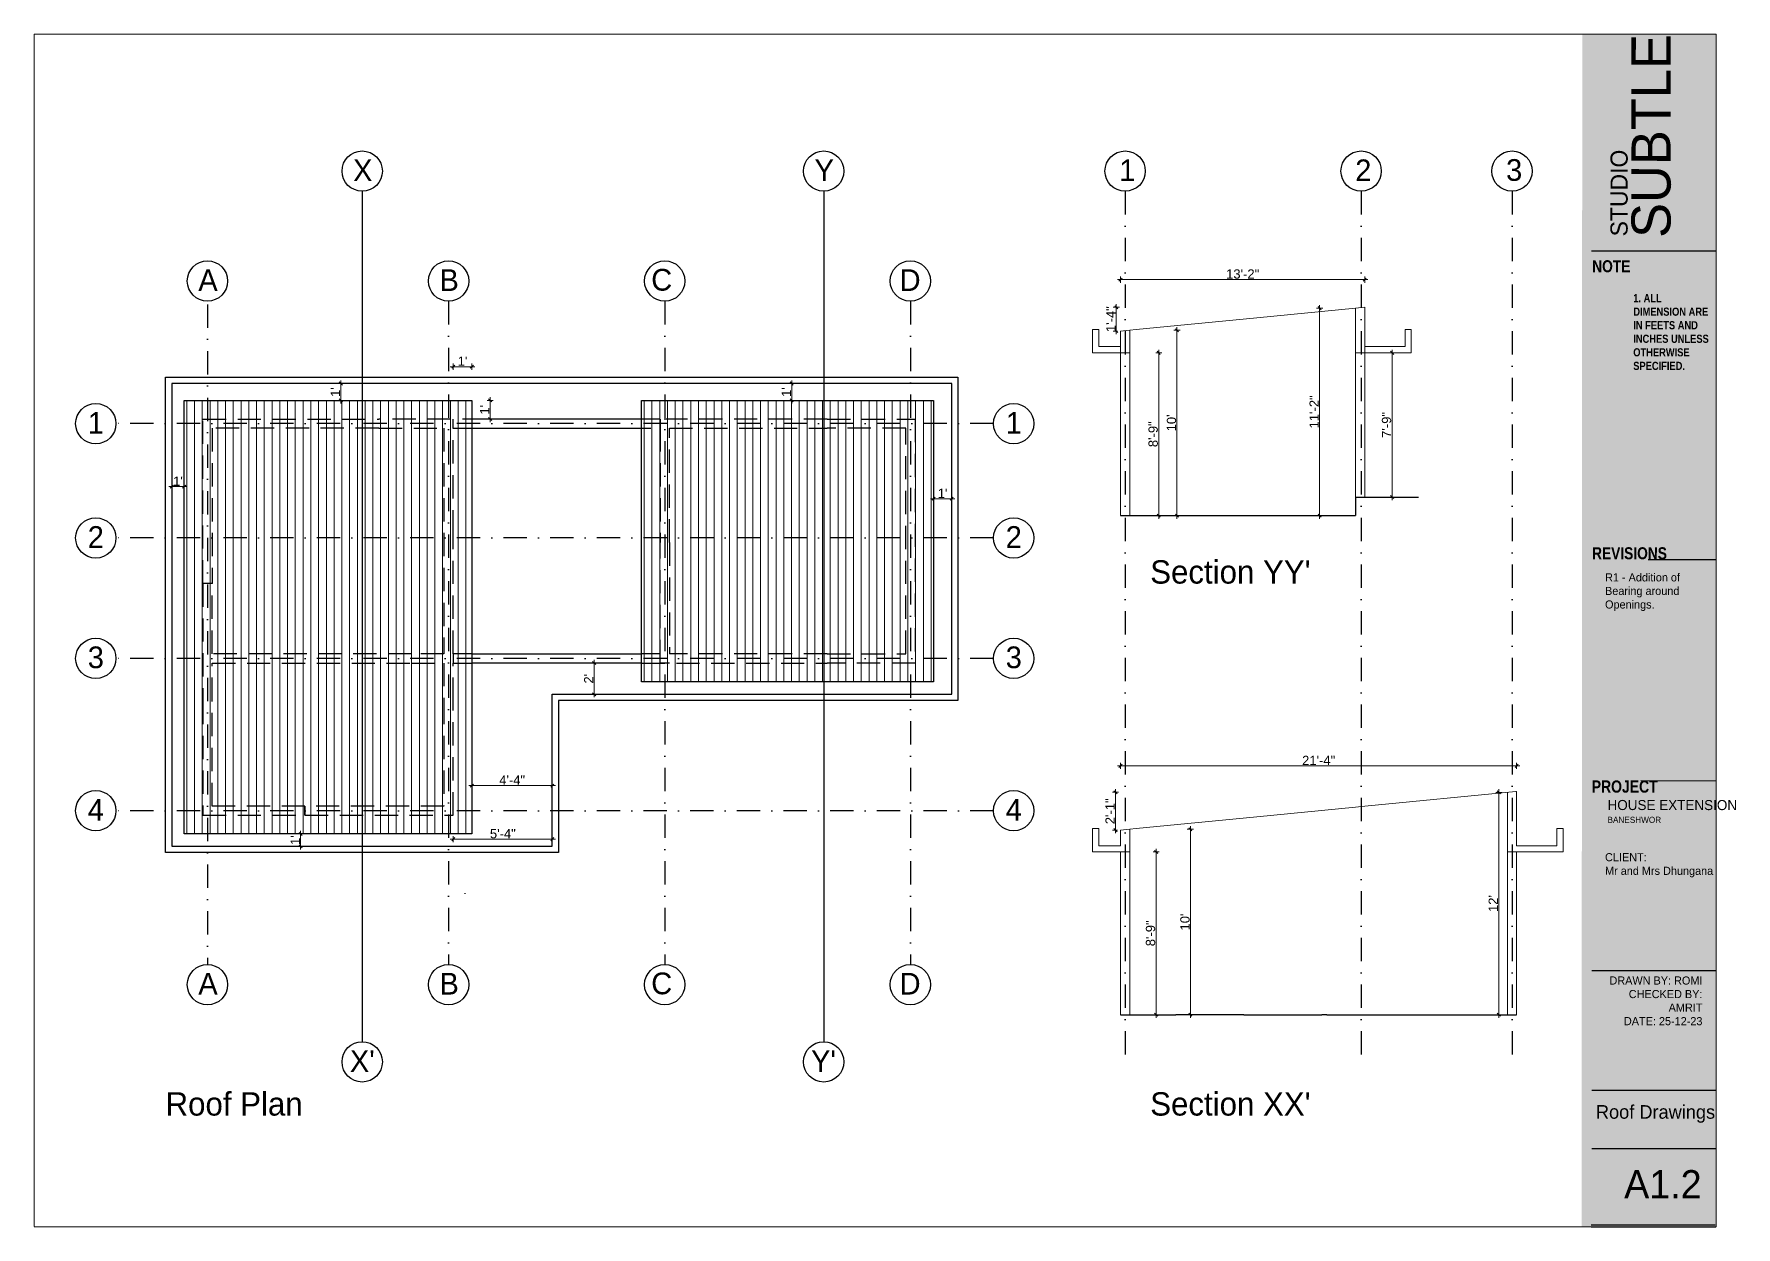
# Model space of a CAD drawing. Header units: metres. Extents: x 113 to 8702, y -1158 to 1243.
# Drawn here: x 1463 to 2560, y 108 to 877 of the extents above; entities that cross this region are included whole.
import ezdxf

# ---------------------------------------------------------------- set-up
doc = ezdxf.new("R2010")
doc.units = ezdxf.units.M
doc.header["$MEASUREMENT"] = 0
doc.linetypes.add('DASHDOT', pattern=[1, 0.5, -0.25, 0, -0.25])
doc.linetypes.add('HIDDEN', pattern=[0.375, 0.25, -0.125])
for name, color, linetype in [('DIM', 2, 'Continuous'), ('HATCHES', 8, 'Continuous'), ('YELLOW', 2, 'Continuous')]:
    doc.layers.add(name, color=color, linetype=linetype)
doc.layers.add('dotted upper lines', color=143, linetype='HIDDEN', lineweight=0, transparency=0.4)
doc.layers.add('elevation', color=5, linetype='Continuous', lineweight=0)
doc.layers.add('ground hatch', color=31, linetype='Continuous', lineweight=5)
doc.styles.add('creative 1', font='arial.ttf')
doc.styles.add('DIM', font='', dxfattribs={"height": 100})
doc.styles.get('DIM').set_extended_font_data('VNI-Helve-Condense')
doc.dimstyles.new('Scale one by eight inches to a feet', dxfattribs={"dimscale": 0, "dimtxt": 6, "dimasz": 2, "dimexe": 2, "dimexo": 2, "dimgap": 0.5, "dimtad": 1, "dimdec": 0, "dimrnd": 0.5, "dimzin": 0, "dimdsep": 46, "dimlunit": 4, "dimtxsty": 'creative 1', "dimblk": 'OBLIQUE', "dimcen": 2, "dimdle": 2, "dimclrd": 2, "dimclre": 2, "dimclrt": 2, "dimadec": 0, "dimazin": 0, "dimtfac": 0.75, "dimtdec": 0, "dimtix": 1, "dimtmove": 2, "dimatfit": 3, "dimfxl": 2, "dimfxlon": 1, "dimtolj": 1, "dimtzin": 0, "dimlwd": 5, "dimlwe": 5, "dimarcsym": 0})

msp = doc.modelspace()

# ---------------------------------------------------------------- texts
at = {"linetype": 'Continuous', "attachment_point": 1, "rotation": 359.9754}
for s, width, heights, insert, char_height in [('{\\fTw Cen MT Condensed Extra Bold|b0|i0|c0|p34;\\C9;1. ALL DIMENSION ARE IN FEETS AND INCHES UNLESS OTHERWISE SPECIFIED.}', 52.026, [243.1], (2494, 709.6), 5.2424), ('{\\fFranklin Gothic Medium Cond|b0|i0|c0|p34;\\C9;R1 - Addition of Bearing around Openings.}', 71.176, [40], (2475.8, 529.5), 5.242), ('{\\fFranklin Gothic Medium Cond|b0|i0|c0|p34;\\C9;CLIENT: \\PMr and Mrs Dhungana}', 85.795, [40], (2475.8, 349), 5.242), ('\\pxqr;{\\fFranklin Gothic Medium Cond|b0|i0|c0|p34;\\C9;    DRAWN BY: ROMI\\PCHECKED BY: AMRIT\\PDATE: 25-12-23}', 65.117, [63.9], (2473.5, 269.5), 5.242)]:
    msp.add_mtext_dynamic_manual_height_columns(s, width=width, gutter_width=32.4, heights=heights, dxfattribs=dict(at, insert=insert, char_height=char_height))
at = {"layer": 'DIM', "linetype": 'Continuous', "attachment_point": 1}
for s, width, gutter_width, insert, char_height, rotation in [('{\\fFranklin Gothic Medium|b0|i0|c0|p34;\\C2;SUBTLE}', 129.289, 21.1, (2492.8, 745.8), 25.273, 89.9754), ('{\\fFranklin Gothic Medium Cond|b0|i0|c0|p34;\\H0.73688x;\\C2;HOUSE EXTENSION\\P\\H0.60707x;BANESHWOR}', 92.375, 32.4, (2477.4, 383.3), 8.819, 359.9754), ('{\\fFranklin Gothic Medium Cond|b0|i0|c0|p34;Roof Drawings}', 92.375, 32.4, (2469.9, 186.5), 8.767, 359.9754), ('\\pxqr;{\\fFranklin Gothic Medium|b0|i0|c0|p34;\\C7;A\\fFranklin Gothic Medium Cond|b0|i0|c0|p34;1.2}', 92.375, 32.4, (2445.7, 144.6), 18.157, 359.9754)]:
    msp.add_mtext_dynamic_manual_height_columns(s, width=width, gutter_width=gutter_width, heights=[0], dxfattribs=dict(at, insert=insert, char_height=char_height, rotation=rotation))
at = {"layer": 'HATCHES', "linetype": 'Continuous', "attachment_point": 1}
for s, insert, char_height, rotation in [('{\\fFranklin Gothic Book|b0|i0|c0|p34;\\C2;STUDIO}', (2479.3, 746.8), 11.064, 89.9754), ('{\\fBahnschrift Condensed|b1|i0|c0|p34;NOTE}', (2467.5, 731.4), 7.745, 359.9754), ('{\\fBahnschrift Condensed|b1|i0|c0|p34;REVISIONS}', (2467.4, 546.3), 7.745, 359.9754), ('{\\fBahnschrift Condensed|b1|i0|c0|p34;PROJECT}', (2467.2, 395.9), 7.864, 359.9754)]:
    msp.add_mtext_dynamic_manual_height_columns(s, width=92.375, gutter_width=32.4, heights=[0], dxfattribs=dict(at, insert=insert, char_height=char_height, rotation=rotation))
at = {"layer": 'YELLOW', "char_height": 14, "width": 48, "attachment_point": 9}
for s, insert in [('{\\fFranklin Gothic Medium|b0|i0|c0|p34;X}', (1680.9, 782.4)), ('{\\fFranklin Gothic Medium|b0|i0|c0|p34;Y}', (1978.5, 782.4)), ('{\\fFranklin Gothic Medium|b0|i0|c0|p34;1}', (2172.9, 782.4)), ('{\\fFranklin Gothic Medium|b0|i0|c0|p34;2}', (2325.1, 782.4)), ('{\\fFranklin Gothic Medium|b0|i0|c0|p34;3}', (2422.4, 782.4)), ('{\\fFranklin Gothic Medium|b0|i0|c0|p34;A}', (1581.1, 711.6)), ('{\\fFranklin Gothic Medium|b0|i0|c0|p34;B}', (1736.6, 711.6)), ('{\\fFranklin Gothic Medium|b0|i0|c0|p34;C}', (1874.2, 711.6)), ('{\\fFranklin Gothic Medium|b0|i0|c0|p34;D}', (2034.4, 711.6)), ('{\\fFranklin Gothic Medium|b0|i0|c0|p34;1}', (1507.7, 619.5)), ('{\\fFranklin Gothic Medium|b0|i0|c0|p34;1}', (2099.7, 619.5)), ('{\\fFranklin Gothic Medium|b0|i0|c0|p34;2}', (1507.7, 545.9)), ('{\\fFranklin Gothic Medium|b0|i0|c0|p34;2}', (2099.7, 545.9)), ('{\\fFranklin Gothic Medium|b0|i0|c0|p34;3}', (1507.7, 468.1)), ('{\\fFranklin Gothic Medium|b0|i0|c0|p34;3}', (2099.7, 468.1)), ('{\\fFranklin Gothic Medium|b0|i0|c0|p34;4}', (1507.7, 370)), ('{\\fFranklin Gothic Medium|b0|i0|c0|p34;4}', (2099.7, 370)), ('{\\fFranklin Gothic Medium|b0|i0|c0|p34;A}', (1581.1, 257.8)), ('{\\fFranklin Gothic Medium|b0|i0|c0|p34;B}', (1736.6, 257.8)), ('{\\fFranklin Gothic Medium|b0|i0|c0|p34;C}', (1874.2, 257.8)), ('{\\fFranklin Gothic Medium|b0|i0|c0|p34;D}', (2034.4, 257.8)), ("{\\fFranklin Gothic Medium|b0|i0|c0|p34;X'}", (1682.4, 207.9)), ("{\\fFranklin Gothic Medium|b0|i0|c0|p34;Y'}", (1979.8, 207.9))]:
    msp.add_mtext(s, dxfattribs=dict(at, insert=insert))
at = {"layer": 'YELLOW', "char_height": 15.054, "width": 475.636, "attachment_point": 2, "style": 'DIM'}
for s, insert in [("\\pxql;{\\fFranklin Gothic Medium|b0|i0|c0|p34;Section YY'}", (2420.3, 537.9)), ('\\pxql;{\\fFranklin Gothic Medium|b0|i0|c0|p34;Roof Plan}', (1785.3, 194.8)), ("\\pxql;{\\fFranklin Gothic Medium|b0|i0|c0|p34;Section XX'}", (2420.3, 194.8))]:
    msp.add_mtext(s, dxfattribs=dict(at, insert=insert))

# ---------------------------------------------------------------- blocks, each defined once
blk = doc.blocks.new('_Oblique')
at = {"color": 0, "linetype": 'ByBlock', "lineweight": -2}
blk.add_line((-0.5, -0.5), (0.5, 0.5), dxfattribs=at)
blk = doc.blocks.new('*D61')
at = {"layer": 'Defpoints', "color": 0, "transparency": 16777216}
for p in [(2320.8, 671.7), (2338.5, 671.7), (2320.8, 578.7)]:
    blk.add_point(p, dxfattribs=at)
at = {"layer": 'YELLOW', "color": 2, "lineweight": 5, "transparency": 16777216}
for p, q in [((2336.5, 671.7), (2340.5, 671.7)), ((2338.5, 576.7), (2338.5, 673.7)), ((2336.5, 578.7), (2340.5, 578.7))]:
    blk.add_line(p, q, dxfattribs=at)
at = {"layer": 'YELLOW', "color": 2, "lineweight": 5, "transparency": 16777216, "xscale": 2, "yscale": 2, "zscale": 2}
for p, rotation in [((2338.5, 671.7), 90), ((2338.5, 578.7), 270)]:
    blk.add_blockref('_Oblique', p, dxfattribs=dict(at, rotation=rotation))
at = {"layer": 'YELLOW', "color": 2, "transparency": 16777216, "insert": (2334.9, 625.2), "char_height": 6, "attachment_point": 5, "rotation": 90, "style": 'creative 1'}
blk.add_mtext('\\A1;7\'-9"', dxfattribs=at)
blk = doc.blocks.new('*D62')
at = {"layer": 'Defpoints', "color": 0, "transparency": 16777216}
for p in [(2169.3, 671.7), (2188, 671.7), (2169.3, 566.7)]:
    blk.add_point(p, dxfattribs=at)
at = {"layer": 'YELLOW', "color": 2, "lineweight": 5, "transparency": 16777216}
for p, q in [((2186, 671.7), (2190, 671.7)), ((2188, 564.7), (2188, 673.7)), ((2186, 566.7), (2190, 566.7))]:
    blk.add_line(p, q, dxfattribs=at)
at = {"layer": 'YELLOW', "color": 2, "lineweight": 5, "transparency": 16777216, "xscale": 2, "yscale": 2, "zscale": 2}
for p, rotation in [((2188, 671.7), 90), ((2188, 566.7), 270)]:
    blk.add_blockref('_Oblique', p, dxfattribs=dict(at, rotation=rotation))
at = {"layer": 'YELLOW', "color": 2, "transparency": 16777216, "insert": (2184.4, 619.2), "char_height": 6, "attachment_point": 5, "rotation": 90, "style": 'creative 1'}
blk.add_mtext('\\A1;8\'-9"', dxfattribs=at)
blk = doc.blocks.new('*D63')
at = {"layer": 'Defpoints', "color": 0, "transparency": 16777216}
for p in [(2169.3, 686.2), (2199.7, 686.2), (2169.3, 566.7)]:
    blk.add_point(p, dxfattribs=at)
at = {"layer": 'YELLOW', "color": 2, "lineweight": 5, "transparency": 16777216}
for p, q in [((2197.7, 686.2), (2201.7, 686.2)), ((2199.7, 564.7), (2199.7, 688.2)), ((2197.7, 566.7), (2201.7, 566.7))]:
    blk.add_line(p, q, dxfattribs=at)
at = {"layer": 'YELLOW', "color": 2, "lineweight": 5, "transparency": 16777216, "xscale": 2, "yscale": 2, "zscale": 2}
for p, rotation in [((2199.7, 686.2), 90), ((2199.7, 566.7), 270)]:
    blk.add_blockref('_Oblique', p, dxfattribs=dict(at, rotation=rotation))
at = {"layer": 'YELLOW', "color": 2, "transparency": 16777216, "insert": (2196.2, 626.5), "char_height": 6, "attachment_point": 5, "rotation": 90, "style": 'creative 1'}
blk.add_mtext("\\A1;10'", dxfattribs=at)
blk = doc.blocks.new('*D64')
at = {"layer": 'Defpoints', "color": 0, "transparency": 16777216}
for p in [(2291.7, 700.5), (2314.8, 700.5), (2314.8, 566.7)]:
    blk.add_point(p, dxfattribs=at)
at = {"layer": 'YELLOW', "color": 2, "lineweight": 5, "transparency": 16777216}
for p, q in [((2291.7, 564.7), (2291.7, 702.5)), ((2293.7, 700.5), (2289.7, 700.5)), ((2293.7, 566.7), (2289.7, 566.7))]:
    blk.add_line(p, q, dxfattribs=at)
at = {"layer": 'YELLOW', "color": 2, "lineweight": 5, "transparency": 16777216, "xscale": 2, "yscale": 2, "zscale": 2}
for p, rotation in [((2291.7, 700.5), 90), ((2291.7, 566.7), 270)]:
    blk.add_blockref('_Oblique', p, dxfattribs=dict(at, rotation=rotation))
at = {"layer": 'YELLOW', "color": 2, "transparency": 16777216, "insert": (2288.2, 633.6), "char_height": 6, "attachment_point": 5, "rotation": 90, "style": 'creative 1'}
blk.add_mtext('\\A1;11\'-2"', dxfattribs=at)
blk = doc.blocks.new('*D65')
at = {"layer": 'Defpoints', "color": 0, "transparency": 16777216}
for p in [(2169.3, 349.8), (2169.3, 244.8), (2186.3, 244.8)]:
    blk.add_point(p, dxfattribs=at)
at = {"layer": 'ground hatch', "color": 2, "lineweight": 5, "transparency": 16777216}
for p, q in [((2186.3, 351.8), (2186.3, 242.8)), ((2184.3, 349.8), (2188.3, 349.8)), ((2184.3, 244.8), (2188.3, 244.8))]:
    blk.add_line(p, q, dxfattribs=at)
at = {"layer": 'ground hatch', "color": 2, "lineweight": 5, "transparency": 16777216, "xscale": 2, "yscale": 2, "zscale": 2}
for p, rotation in [((2186.3, 349.8), 90), ((2186.3, 244.8), 270)]:
    blk.add_blockref('_Oblique', p, dxfattribs=dict(at, rotation=rotation))
at = {"layer": 'ground hatch', "color": 2, "transparency": 16777216, "insert": (2182.7, 297.3), "char_height": 6, "attachment_point": 5, "rotation": 90, "style": 'creative 1'}
blk.add_mtext('\\A1;8\'-9"', dxfattribs=at)
blk = doc.blocks.new('*D66')
at = {"layer": 'Defpoints', "color": 0, "transparency": 16777216}
for p in [(2169.3, 364.4), (2169.3, 244.8), (2208.4, 244.8)]:
    blk.add_point(p, dxfattribs=at)
at = {"layer": 'ground hatch', "color": 2, "lineweight": 5, "transparency": 16777216}
for p, q in [((2206.4, 364.4), (2210.4, 364.4)), ((2208.4, 366.4), (2208.4, 242.8)), ((2206.4, 244.8), (2210.4, 244.8))]:
    blk.add_line(p, q, dxfattribs=at)
at = {"layer": 'ground hatch', "color": 2, "lineweight": 5, "transparency": 16777216, "xscale": 2, "yscale": 2, "zscale": 2}
for p, rotation in [((2208.4, 364.4), 90), ((2208.4, 244.8), 270)]:
    blk.add_blockref('_Oblique', p, dxfattribs=dict(at, rotation=rotation))
at = {"layer": 'ground hatch', "color": 2, "transparency": 16777216, "insert": (2204.9, 304.6), "char_height": 6, "attachment_point": 5, "rotation": 90, "style": 'creative 1'}
blk.add_mtext("\\A1;10'", dxfattribs=at)
blk = doc.blocks.new('*D67')
at = {"layer": 'Defpoints', "color": 0, "transparency": 16777216}
for p in [(2412.8, 388.2), (2407.3, 244.8), (2412.8, 244.8)]:
    blk.add_point(p, dxfattribs=at)
at = {"layer": 'ground hatch', "color": 2, "lineweight": 5, "transparency": 16777216}
for p, q in [((2409.3, 388.2), (2405.3, 388.2)), ((2407.3, 390.2), (2407.3, 242.8)), ((2409.3, 244.8), (2405.3, 244.8))]:
    blk.add_line(p, q, dxfattribs=at)
at = {"layer": 'ground hatch', "color": 2, "lineweight": 5, "transparency": 16777216, "xscale": 2, "yscale": 2, "zscale": 2}
for p, rotation in [((2407.3, 388.2), 90), ((2407.3, 244.8), 270)]:
    blk.add_blockref('_Oblique', p, dxfattribs=dict(at, rotation=rotation))
at = {"layer": 'ground hatch', "color": 2, "transparency": 16777216, "insert": (2403.7, 316.5), "char_height": 6, "attachment_point": 5, "rotation": 90, "style": 'creative 1'}
blk.add_mtext("\\A1;12'", dxfattribs=at)
blk = doc.blocks.new('*D68')
at = {"layer": 'Defpoints', "color": 0, "transparency": 16777216}
for p in [(2320.8, 718.9), (2320.8, 701.1), (2163.3, 685.7)]:
    blk.add_point(p, dxfattribs=at)
at = {"layer": 'ground hatch', "color": 2, "lineweight": 5, "transparency": 16777216}
for p, q in [((2161.3, 718.9), (2322.8, 718.9)), ((2163.3, 716.9), (2163.3, 720.9)), ((2320.8, 716.9), (2320.8, 720.9))]:
    blk.add_line(p, q, dxfattribs=at)
at = {"layer": 'ground hatch', "color": 2, "lineweight": 5, "transparency": 16777216, "xscale": 2, "yscale": 2, "zscale": 2, "rotation": 180}
blk.add_blockref('_Oblique', (2163.3, 718.9), dxfattribs=at)
at = {"layer": 'ground hatch', "color": 2, "lineweight": 5, "transparency": 16777216, "xscale": 2, "yscale": 2, "zscale": 2}
blk.add_blockref('_Oblique', (2320.8, 718.9), dxfattribs=at)
at = {"layer": 'ground hatch', "color": 2, "transparency": 16777216, "insert": (2242.1, 722.5), "char_height": 6, "attachment_point": 5, "style": 'creative 1'}
blk.add_mtext('\\A1;13\'-2"', dxfattribs=at)
blk = doc.blocks.new('*D69')
at = {"layer": 'Defpoints', "color": 0, "transparency": 16777216}
for p in [(2160.6, 701.1), (2320.8, 701.1), (2163.3, 685.7)]:
    blk.add_point(p, dxfattribs=at)
at = {"layer": 'ground hatch', "color": 2, "lineweight": 5, "transparency": 16777216}
for p, q in [((2160.6, 701.1), (2160.6, 703.1)), ((2162.6, 701.1), (2158.6, 701.1)), ((2160.6, 685.7), (2160.6, 701.1)), ((2161.3, 685.7), (2158.6, 685.7)), ((2160.6, 685.7), (2160.6, 683.7))]:
    blk.add_line(p, q, dxfattribs=at)
at = {"layer": 'ground hatch', "color": 2, "lineweight": 5, "transparency": 16777216, "xscale": 2, "yscale": 2, "zscale": 2}
for p, rotation in [((2160.6, 701.1), 270), ((2160.6, 685.7), 90)]:
    blk.add_blockref('_Oblique', p, dxfattribs=dict(at, rotation=rotation))
at = {"layer": 'ground hatch', "color": 2, "transparency": 16777216, "insert": (2157.1, 693.4), "char_height": 6, "attachment_point": 5, "rotation": 90, "style": 'creative 1'}
blk.add_mtext('\\A1;1\'-4"', dxfattribs=at)
blk = doc.blocks.new('*D70')
at = {"layer": 'Defpoints', "color": 0, "transparency": 16777216}
for p in [(2418.8, 405.3), (2418.8, 388.3), (2163.3, 363.8)]:
    blk.add_point(p, dxfattribs=at)
at = {"layer": 'ground hatch', "color": 2, "lineweight": 5, "transparency": 16777216}
for p, q in [((2163.3, 403.3), (2163.3, 407.3)), ((2418.8, 403.3), (2418.8, 407.3)), ((2161.3, 405.3), (2420.8, 405.3))]:
    blk.add_line(p, q, dxfattribs=at)
at = {"layer": 'ground hatch', "color": 2, "lineweight": 5, "transparency": 16777216, "xscale": 2, "yscale": 2, "zscale": 2, "rotation": 180}
blk.add_blockref('_Oblique', (2163.3, 405.3), dxfattribs=at)
at = {"layer": 'ground hatch', "color": 2, "lineweight": 5, "transparency": 16777216, "xscale": 2, "yscale": 2, "zscale": 2}
blk.add_blockref('_Oblique', (2418.8, 405.3), dxfattribs=at)
at = {"layer": 'ground hatch', "color": 2, "transparency": 16777216, "insert": (2291.1, 408.8), "char_height": 6, "attachment_point": 5, "style": 'creative 1'}
blk.add_mtext('\\A1;21\'-4"', dxfattribs=at)
blk = doc.blocks.new('*D71')
at = {"layer": 'Defpoints', "color": 0, "transparency": 16777216}
for p in [(2160.1, 388.3), (2418.3, 388.3), (2163.3, 363.8)]:
    blk.add_point(p, dxfattribs=at)
at = {"layer": 'ground hatch', "color": 2, "lineweight": 5, "transparency": 16777216}
for p, q in [((2162.1, 388.3), (2158.1, 388.3)), ((2160.1, 361.8), (2160.1, 390.3)), ((2161.3, 363.8), (2158.1, 363.8))]:
    blk.add_line(p, q, dxfattribs=at)
at = {"layer": 'ground hatch', "color": 2, "lineweight": 5, "transparency": 16777216, "xscale": 2, "yscale": 2, "zscale": 2}
for p, rotation in [((2160.1, 388.3), 90), ((2160.1, 363.8), 270)]:
    blk.add_blockref('_Oblique', p, dxfattribs=dict(at, rotation=rotation))
at = {"layer": 'ground hatch', "color": 2, "transparency": 16777216, "insert": (2156.6, 376), "char_height": 6, "attachment_point": 5, "rotation": 90, "style": 'creative 1'}
blk.add_mtext('\\A1;2\'-1"', dxfattribs=at)
blk = doc.blocks.new('*D72')
at = {"layer": 'Defpoints', "color": 0, "transparency": 16777216}
for p in [(1745, 662.7), (1733, 629), (1745, 629)]:
    blk.add_point(p, dxfattribs=at)
at = {"layer": 'ground hatch', "color": 2, "lineweight": 5, "transparency": 16777216}
for p, q in [((1731, 662.7), (1747, 662.7)), ((1733, 660.7), (1733, 664.7)), ((1745, 660.7), (1745, 664.7))]:
    blk.add_line(p, q, dxfattribs=at)
at = {"layer": 'ground hatch', "color": 2, "lineweight": 5, "transparency": 16777216, "xscale": 2, "yscale": 2, "zscale": 2, "rotation": 180}
blk.add_blockref('_Oblique', (1733, 662.7), dxfattribs=at)
at = {"layer": 'ground hatch', "color": 2, "lineweight": 5, "transparency": 16777216, "xscale": 2, "yscale": 2, "zscale": 2}
blk.add_blockref('_Oblique', (1745, 662.7), dxfattribs=at)
at = {"layer": 'ground hatch', "color": 2, "transparency": 16777216, "insert": (1739, 666.3), "char_height": 6, "attachment_point": 5, "style": 'creative 1'}
blk.add_mtext("\\A1;1'", dxfattribs=at)
blk = doc.blocks.new('*D73')
at = {"layer": 'Defpoints', "color": 0, "transparency": 16777216}
for p in [(1733, 641), (1756.8, 641), (1733, 629)]:
    blk.add_point(p, dxfattribs=at)
at = {"layer": 'ground hatch', "color": 2, "lineweight": 5, "transparency": 16777216}
for p, q in [((1754.8, 641), (1758.8, 641)), ((1756.8, 627), (1756.8, 643)), ((1754.8, 629), (1758.8, 629))]:
    blk.add_line(p, q, dxfattribs=at)
at = {"layer": 'ground hatch', "color": 2, "lineweight": 5, "transparency": 16777216, "xscale": 2, "yscale": 2, "zscale": 2}
for p, rotation in [((1756.8, 641), 90), ((1756.8, 629), 270)]:
    blk.add_blockref('_Oblique', p, dxfattribs=dict(at, rotation=rotation))
at = {"layer": 'ground hatch', "color": 2, "transparency": 16777216, "insert": (1753.3, 635), "char_height": 6, "attachment_point": 5, "rotation": 90, "style": 'creative 1'}
blk.add_mtext("\\A1;1'", dxfattribs=at)
blk = doc.blocks.new('*D74')
at = {"layer": 'Defpoints', "color": 0, "transparency": 16777216}
for p in [(1823.9, 471.6), (1833.6, 471.6), (1833.6, 451.5)]:
    blk.add_point(p, dxfattribs=at)
at = {"layer": 'ground hatch', "color": 2, "lineweight": 5, "transparency": 16777216}
for p, q in [((1823.9, 449.5), (1823.9, 473.6)), ((1825.9, 471.6), (1821.9, 471.6)), ((1825.9, 451.5), (1821.9, 451.5))]:
    blk.add_line(p, q, dxfattribs=at)
at = {"layer": 'ground hatch', "color": 2, "lineweight": 5, "transparency": 16777216, "xscale": 2, "yscale": 2, "zscale": 2}
for p, rotation in [((1823.9, 471.6), 90), ((1823.9, 451.5), 270)]:
    blk.add_blockref('_Oblique', p, dxfattribs=dict(at, rotation=rotation))
at = {"layer": 'ground hatch', "color": 2, "transparency": 16777216, "insert": (1820.4, 461.5), "char_height": 6, "attachment_point": 5, "rotation": 90, "style": 'creative 1'}
blk.add_mtext("\\A1;2'", dxfattribs=at)
blk = doc.blocks.new('*D75')
at = {"layer": 'Defpoints', "color": 0, "transparency": 16777216}
for p in [(1733, 393.3), (1796.9, 393.3), (1796.9, 358)]:
    blk.add_point(p, dxfattribs=at)
at = {"layer": 'ground hatch', "color": 2, "lineweight": 5, "transparency": 16777216}
for p, q in [((1731, 358), (1798.9, 358)), ((1733, 360), (1733, 356)), ((1796.9, 360), (1796.9, 356))]:
    blk.add_line(p, q, dxfattribs=at)
at = {"layer": 'ground hatch', "color": 2, "lineweight": 5, "transparency": 16777216, "xscale": 2, "yscale": 2, "zscale": 2, "rotation": 180}
blk.add_blockref('_Oblique', (1733, 358), dxfattribs=at)
at = {"layer": 'ground hatch', "color": 2, "lineweight": 5, "transparency": 16777216, "xscale": 2, "yscale": 2, "zscale": 2}
blk.add_blockref('_Oblique', (1796.9, 358), dxfattribs=at)
at = {"layer": 'ground hatch', "color": 2, "transparency": 16777216, "insert": (1765, 361.5), "char_height": 6, "attachment_point": 5, "style": 'creative 1'}
blk.add_mtext('\\A1;5\'-4"', dxfattribs=at)
blk = doc.blocks.new('*D76')
at = {"layer": 'Defpoints', "color": 0, "transparency": 16777216}
for p in [(1745, 390), (1796.9, 392.6), (1796.9, 390)]:
    blk.add_point(p, dxfattribs=at)
at = {"layer": 'ground hatch', "color": 2, "lineweight": 5, "transparency": 16777216}
for p, q in [((1743, 392.6), (1798.9, 392.6)), ((1745, 392), (1745, 394.6)), ((1796.9, 392), (1796.9, 394.6))]:
    blk.add_line(p, q, dxfattribs=at)
at = {"layer": 'ground hatch', "color": 2, "lineweight": 5, "transparency": 16777216, "xscale": 2, "yscale": 2, "zscale": 2, "rotation": 180}
blk.add_blockref('_Oblique', (1745, 392.6), dxfattribs=at)
at = {"layer": 'ground hatch', "color": 2, "lineweight": 5, "transparency": 16777216, "xscale": 2, "yscale": 2, "zscale": 2}
blk.add_blockref('_Oblique', (1796.9, 392.6), dxfattribs=at)
at = {"layer": 'ground hatch', "color": 2, "transparency": 16777216, "insert": (1771, 396.1), "char_height": 6, "attachment_point": 5, "style": 'creative 1'}
blk.add_mtext('\\A1;4\'-4"', dxfattribs=at)
blk = doc.blocks.new('*D77')
at = {"layer": 'Defpoints', "color": 0, "transparency": 16777216}
for p in [(1654.4, 651.9), (1660.5, 651.9), (1654.4, 641)]:
    blk.add_point(p, dxfattribs=at)
at = {"layer": 'ground hatch', "color": 2, "lineweight": 5, "transparency": 16777216}
for p, q in [((1658.5, 651.9), (1662.5, 651.9)), ((1660.5, 639), (1660.5, 653.9)), ((1658.5, 641), (1662.5, 641))]:
    blk.add_line(p, q, dxfattribs=at)
at = {"layer": 'ground hatch', "color": 2, "lineweight": 5, "transparency": 16777216, "xscale": 2, "yscale": 2, "zscale": 2}
for p, rotation in [((1660.5, 651.9), 90), ((1660.5, 641), 270)]:
    blk.add_blockref('_Oblique', p, dxfattribs=dict(at, rotation=rotation))
at = {"layer": 'ground hatch', "color": 2, "transparency": 16777216, "insert": (1657, 646.4), "char_height": 6, "attachment_point": 5, "rotation": 90, "style": 'creative 1'}
blk.add_mtext("\\A1;1'", dxfattribs=at)
blk = doc.blocks.new('*D78')
at = {"layer": 'Defpoints', "color": 0, "transparency": 16777216}
for p in [(1551.5, 585.4), (1551.5, 585.4), (1559.5, 585.4)]:
    blk.add_point(p, dxfattribs=at)
at = {"layer": 'ground hatch', "color": 2, "lineweight": 5, "transparency": 16777216}
for p, q in [((1561.5, 585.4), (1549.5, 585.4)), ((1551.5, 585.4), (1551.5, 587.4)), ((1559.5, 585.4), (1559.5, 583.4))]:
    blk.add_line(p, q, dxfattribs=at)
at = {"layer": 'ground hatch', "color": 2, "lineweight": 5, "transparency": 16777216, "xscale": 2, "yscale": 2, "zscale": 2, "rotation": 180}
blk.add_blockref('_Oblique', (1551.5, 585.4), dxfattribs=at)
at = {"layer": 'ground hatch', "color": 2, "lineweight": 5, "transparency": 16777216, "xscale": 2, "yscale": 2, "zscale": 2}
blk.add_blockref('_Oblique', (1559.5, 585.4), dxfattribs=at)
at = {"layer": 'ground hatch', "color": 2, "transparency": 16777216, "insert": (1555.5, 588.9), "char_height": 6, "attachment_point": 5, "style": 'creative 1'}
blk.add_mtext("\\A1;1'", dxfattribs=at)
blk = doc.blocks.new('*D79')
at = {"layer": 'Defpoints', "color": 0, "transparency": 16777216}
for p in [(1634.6, 353.4), (1636.8, 361.4), (1636.8, 353.4)]:
    blk.add_point(p, dxfattribs=at)
at = {"layer": 'ground hatch', "color": 2, "lineweight": 5, "transparency": 16777216}
for p, q in [((1634.6, 363.4), (1634.6, 351.4)), ((1634.8, 361.4), (1632.6, 361.4)), ((1634.8, 353.4), (1632.6, 353.4))]:
    blk.add_line(p, q, dxfattribs=at)
at = {"layer": 'ground hatch', "color": 2, "lineweight": 5, "transparency": 16777216, "xscale": 2, "yscale": 2, "zscale": 2}
for p, rotation in [((1634.6, 361.4), 90), ((1634.6, 353.4), 270)]:
    blk.add_blockref('_Oblique', p, dxfattribs=dict(at, rotation=rotation))
at = {"layer": 'ground hatch', "color": 2, "transparency": 16777216, "insert": (1631.1, 357.4), "char_height": 6, "attachment_point": 5, "rotation": 90, "style": 'creative 1'}
blk.add_mtext("\\A1;1'", dxfattribs=at)
blk = doc.blocks.new('*D80')
at = {"layer": 'Defpoints', "color": 0, "transparency": 16777216}
for p in [(2042.8, 573), (2054.5, 577.6), (2054.5, 573)]:
    blk.add_point(p, dxfattribs=at)
at = {"layer": 'ground hatch', "color": 2, "lineweight": 5, "transparency": 16777216}
for p, q in [((2040.8, 577.6), (2056.5, 577.6)), ((2042.8, 575.6), (2042.8, 579.6)), ((2054.5, 575.6), (2054.5, 579.6))]:
    blk.add_line(p, q, dxfattribs=at)
at = {"layer": 'ground hatch', "color": 2, "lineweight": 5, "transparency": 16777216, "xscale": 2, "yscale": 2, "zscale": 2, "rotation": 180}
blk.add_blockref('_Oblique', (2042.8, 577.6), dxfattribs=at)
at = {"layer": 'ground hatch', "color": 2, "lineweight": 5, "transparency": 16777216, "xscale": 2, "yscale": 2, "zscale": 2}
blk.add_blockref('_Oblique', (2054.5, 577.6), dxfattribs=at)
at = {"layer": 'ground hatch', "color": 2, "transparency": 16777216, "insert": (2048.6, 581.1), "char_height": 6, "attachment_point": 5, "style": 'creative 1'}
blk.add_mtext("\\A1;1'", dxfattribs=at)
blk = doc.blocks.new('*D81')
at = {"layer": 'Defpoints', "color": 0, "transparency": 16777216}
for p in [(1951.3, 651.9), (1955.2, 651.9), (1955.2, 641)]:
    blk.add_point(p, dxfattribs=at)
at = {"layer": 'ground hatch', "color": 2, "lineweight": 5, "transparency": 16777216}
for p, q in [((1953.2, 651.9), (1949.3, 651.9)), ((1951.3, 639), (1951.3, 653.9)), ((1953.2, 641), (1949.3, 641))]:
    blk.add_line(p, q, dxfattribs=at)
at = {"layer": 'ground hatch', "color": 2, "lineweight": 5, "transparency": 16777216, "xscale": 2, "yscale": 2, "zscale": 2}
for p, rotation in [((1951.3, 651.9), 90), ((1951.3, 641), 270)]:
    blk.add_blockref('_Oblique', p, dxfattribs=dict(at, rotation=rotation))
at = {"layer": 'ground hatch', "color": 2, "transparency": 16777216, "insert": (1947.8, 646.4), "char_height": 6, "attachment_point": 5, "rotation": 90, "style": 'creative 1'}
blk.add_mtext("\\A1;1'", dxfattribs=at)

# ---------------------------------------------------------------- dimensions: what is measured, and where the dimension line sits
at = {"layer": 'ground hatch'}
for base, p1, p2, picture, middle in [((2320.8156, 718.8941), (2163.3028, 685.6603), (2320.8156, 701.0719), '*D68', (2242.0592, 722.4595)), ((1745, 662.7), (1733, 629), (1745, 629), '*D72', (1739, 666.3)), ((2054.5, 577.6), (2042.8, 573), (2054.5, 573), '*D80', (2048.6, 581.1)), ((2418.8118, 405.2708), (2163.3028, 363.804), (2418.8118, 388.3004), '*D70', (2291.0573, 408.783)), ((1796.9, 392.6), (1745, 390), (1796.9, 390), '*D76', (1771, 396.1)), ((1796.9, 358), (1733, 393.3), (1796.9, 393.3), '*D75', (1765, 361.5))]:
    dim = msp.add_linear_dim(base=base, p1=p1, p2=p2, dimstyle='Scale one by eight inches to a feet', override={"dimscale": 1}, dxfattribs=at)
    dim.commit()
    dim.dimension.update_dxf_attribs({"geometry": picture, "text_midpoint": middle})
for base, p1, p2, picture, middle in [((2160.6, 701.1), (2163.3, 685.7), (2320.8, 701.1), '*D69', (2157.1, 693.4)), ((1756.8, 641), (1733, 629), (1733, 641), '*D73', (1753.3, 635)), ((2160.0879, 388.2526), (2163.3028, 363.804), (2418.3141, 388.2526), '*D71', (2156.5756, 376.0283)), ((2407.3, 244.8), (2412.8, 388.2), (2412.8, 244.8), '*D67', (2403.7, 316.5)), ((2208.4, 244.8), (2169.3, 364.4), (2169.3, 244.8), '*D66', (2204.9, 304.6)), ((2186.3, 244.8), (2169.3, 349.8), (2169.3, 244.8), '*D65', (2182.7, 297.3))]:
    dim = msp.add_linear_dim(base=base, p1=p1, p2=p2, angle=90, dimstyle='Scale one by eight inches to a feet', override={"dimscale": 1}, dxfattribs=at)
    dim.commit()
    dim.dimension.update_dxf_attribs({"geometry": picture, "text_midpoint": middle})
for base, p1, p2, text, picture, middle in [((1660.5, 651.9), (1654.4, 641), (1654.4, 651.9), "1'", '*D77', (1657, 646.4)), ((1951.3, 651.9), (1955.2, 641), (1955.2, 651.9), "1'", '*D81', (1947.8, 646.4)), ((1823.9, 471.6), (1833.6, 451.5), (1833.6, 471.6), "2'", '*D74', (1820.4, 461.5)), ((1634.6, 353.4), (1636.8, 361.4), (1636.8, 353.4), "1'", '*D79', (1631.1, 357.4))]:
    dim = msp.add_linear_dim(base=base, p1=p1, p2=p2, angle=90, text=text, dimstyle='Scale one by eight inches to a feet', override={"dimscale": 1}, dxfattribs=at)
    dim.commit()
    dim.dimension.update_dxf_attribs({"geometry": picture, "text_midpoint": middle})
dim = msp.add_linear_dim(base=(1551.5, 585.4), p1=(1559.5, 585.4), p2=(1551.5, 585.4), text="1'", dimstyle='Scale one by eight inches to a feet', override={"dimscale": 1}, dxfattribs=at)
dim.commit()
dim.dimension.update_dxf_attribs({"geometry": '*D78', "text_midpoint": (1555.5, 588.9)})
at = {"layer": 'YELLOW'}
for base, p1, p2, picture, middle in [((2291.7, 700.5), (2314.8, 566.7), (2314.8, 700.5), '*D64', (2288.2, 633.6)), ((2199.7411, 686.2474), (2169.3028, 566.6603), (2169.3028, 686.2474), '*D63', (2196.1777, 626.4539)), ((2188, 671.7), (2169.3, 566.7), (2169.3, 671.7), '*D62', (2184.4, 619.2)), ((2338.5, 671.7), (2320.8, 578.7), (2320.8, 671.7), '*D61', (2334.9, 625.2))]:
    dim = msp.add_linear_dim(base=base, p1=p1, p2=p2, angle=90, dimstyle='Scale one by eight inches to a feet', override={"dimscale": 1}, dxfattribs=at)
    dim.commit()
    dim.dimension.update_dxf_attribs({"geometry": picture, "text_midpoint": middle})

# ---------------------------------------------------------------- hatches: boundary and pattern name
at = {"layer": 'DIM', "linetype": 'Continuous', "transparency": 33554472}
h = msp.add_hatch(color=1, dxfattribs=at)
h.dxf.hatch_style = 1
h.paths.add_polyline_path([(2547.5, 877.3), (2461.1, 877.3), (2460.7, 108), (2547.2, 108)])
at = {"layer": 'ground hatch'}
h = msp.add_hatch(dxfattribs=at)
h.set_pattern_fill('ANSI31', color=256, scale=40, angle=45)
h.set_pattern_definition([(90, (-18.8374, 1814.2976), (-5, 0), [])])
h.paths.add_polyline_path([(1745, 641), (1559.5, 641), (1559.5, 361.4), (1745, 361.4)])
h.paths.add_polyline_path([(2042.8, 641), (1854.4, 641), (1854.4, 459.6), (2042.8, 459.6)])

# ---------------------------------------------------------------- linework, layer by layer
at = {"layer": 'dotted upper lines'}
msp.add_lwpolyline([(1462.7, 877.2), (1462.7, 107.9), (2547.5, 107.9), (2547.5, 877.2)], close=True, dxfattribs=at)
at = {"layer": 'elevation', "color": 2}
for p, q in [((2251.3, 694.3), (2173.5, 686.7)), ((2314.8, 700.5), (2251.3, 694.3)), ((2320.8, 701.1), (2314.8, 700.5)), ((2314.8, 686.5), (2314.8, 700.5)), ((2320.8, 686.7), (2320.8, 701.1)), ((2145.3, 686.7), (2145.3, 671.7)), ((2149.3, 686.7), (2145.3, 686.7)), ((2149.3, 675.7), (2149.3, 686.7)), ((2169.3, 686.2), (2163.3, 685.7)), ((2163.3, 685.7), (2163.3, 675.7)), ((2173.5, 686.7), (2169.3, 686.2)), ((2169.3, 672.2), (2169.3, 686.2)), ((2314.8, 686.5), (2314.8, 671.7)), ((2320.8, 675.7), (2320.8, 686.7)), ((2346.8, 686.7), (2346.8, 675.7)), ((2350.8, 686.7), (2346.8, 686.7)), ((2350.8, 671.7), (2350.8, 686.7)), ((2163.3, 671.7), (2145.3, 671.7)), ((2163.3, 675.7), (2149.3, 675.7)), ((2163.3, 671.7), (2163.3, 675.7)), ((2163.3, 675.7), (2163.3, 674)), ((2163.3, 671.7), (2164.8, 671.7)), ((2163.3, 596.7), (2163.3, 671.7)), ((2167.8, 671.7), (2164.8, 671.7)), ((2167.8, 671.7), (2169.3, 671.7)), ((2169.3, 671.7), (2169.3, 672.2)), ((2169.3, 614.7), (2169.3, 671.7)), ((2314.8, 671.7), (2317, 671.7)), ((2314.8, 614.7), (2314.8, 671.7)), ((2320, 671.7), (2317, 671.7)), ((2320, 671.7), (2320.8, 671.7)), ((2320.8, 675.7), (2320.8, 671.7)), ((2346.8, 675.7), (2320.8, 675.7)), ((2320.8, 614.7), (2320.8, 671.7)), ((2350.8, 671.7), (2320.8, 671.7)), ((2169.3, 596.7), (2169.3, 614.7)), ((2314.8, 614.7), (2314.8, 578.7)), ((2320.8, 578.7), (2320.8, 614.7)), ((2163.3, 566.7), (2163.3, 596.7)), ((2169.3, 578.7), (2169.3, 596.7)), ((2169.3, 566.7), (2169.3, 578.7)), ((2320.8, 379.2), (2418.3, 388.8)), ((2412.8, 388.2), (2412.8, 244.8)), ((2418.8, 364.8), (2418.8, 388.3)), ((2251.3, 372.4), (2314.8, 378.6)), ((2320.8, 379.2), (2314.8, 378.6)), ((2145.3, 364.8), (2145.3, 349.8)), ((2149.3, 364.8), (2145.3, 364.8)), ((2149.3, 364.8), (2149.3, 364.8)), ((2149.3, 353.8), (2149.3, 364.8)), ((2169.3, 364.4), (2163.3, 363.8)), ((2163.3, 363.8), (2163.3, 353.8)), ((2173.5, 364.8), (2169.3, 364.4)), ((2169.3, 262.8), (2169.3, 364.4)), ((2251.3, 372.4), (2173.5, 364.8)), ((2418.8, 353.8), (2418.8, 364.8)), ((2444.8, 364.8), (2444.8, 353.8)), ((2448.8, 364.8), (2444.8, 364.8)), ((2448.8, 349.8), (2448.8, 364.8)), ((2163.3, 353.8), (2149.3, 353.8)), ((2163.3, 353.8), (2163.3, 353.8)), ((2444.8, 353.8), (2418.8, 353.8)), ((2149.5, 349.8), (2145.3, 349.8)), ((2149.5, 349.8), (2163.3, 349.8)), ((2163.3, 244.8), (2163.3, 349.8)), ((2412.8, 349.8), (2418.8, 349.8)), ((2418.8, 244.8), (2418.8, 349.8)), ((2448.8, 349.8), (2418.8, 349.8)), ((2169.3, 260.8), (2169.3, 262.8)), ((2169.3, 244.8), (2169.3, 260.8))]:
    msp.add_line(p, q, dxfattribs=at)
msp.add_lwpolyline([(2169.3, 349.8), (2163.3, 349.8)], dxfattribs=at)
msp.add_arc((2418.3, 388.3), 0.5, 0, 95.5882, dxfattribs=at)
at = {"layer": 'HATCHES', "linetype": 'Continuous'}
for p, q in [((2467.1, 737.4), (2547.1, 737.4)), ((2485.7, 737.4), (2547.5, 737.4)), ((2503.7, 538.4), (2547.4, 538.4)), ((2498.9, 395.8), (2547.3, 395.7)), ((2467.3, 273.4), (2547.3, 273.4)), ((2467.3, 273.4), (2547.3, 273.4)), ((2467.3, 196.1), (2547.2, 196.1)), ((2467.2, 158.6), (2547.2, 158.6)), ((2466.9, 109.2), (2546.9, 109.2)), ((2466.9, 108), (2547.2, 108))]:
    msp.add_line(p, q, dxfattribs=at)
at = {"layer": 'YELLOW'}
for p, q in [((1674.3, 775.9), (1674.3, 227.4)), ((1971.9, 775.9), (1971.9, 227.4)), ((1854.4, 629), (1739, 629)), ((1739, 623), (1848.4, 623)), ((2314.8, 578.7), (2355.6, 578.7)), ((2314.8, 578.7), (2314.8, 566.7)), ((2163.3, 566.7), (2169.3, 566.7)), ((2169.3, 566.7), (2314.8, 566.7)), ((1740.5, 323.3), (1740.5, 322.8)), ((2163.3, 244.8), (2168.3, 244.8)), ((2168.3, 244.8), (2169.3, 244.8)), ((2169.3, 244.8), (2189.7, 244.8)), ((2189.7, 244.8), (2192.6, 244.8)), ((2192.6, 244.8), (2194.4, 244.8)), ((2194.4, 244.8), (2195.6, 244.8)), ((2195.6, 244.8), (2197.9, 244.8)), ((2197.9, 244.8), (2199, 244.8)), ((2242.9, 244.8), (2199, 244.8)), ((2242.9, 244.8), (2269.4, 244.8)), ((2269.4, 244.8), (2293.2, 244.8)), ((2296.4, 244.8), (2293.2, 244.8)), ((2296.4, 244.8), (2314.8, 244.8)), ((2314.8, 244.8), (2335.3, 244.8)), ((2335.3, 244.8), (2412.8, 244.8)), ((2412.8, 244.8), (2412.8, 244.8)), ((2412.8, 244.8), (2418.8, 244.8)), ((2412.8, 244.8), (2412.8, 244.8))]:
    msp.add_line(p, q, dxfattribs=at)
at = {"layer": 'YELLOW', "linetype": 'DASHDOT', "ltscale": 30}
for p, q in [((2166.3, 775.9), (2166.3, 215.3)), ((2318.5, 775.9), (2318.5, 215.3)), ((2415.8, 775.9), (2415.8, 215.3)), ((1574.5, 702.9), (1574.5, 277.2)), ((1730, 705), (1730, 277.2)), ((1869.4, 705), (1869.4, 277.2)), ((2027.8, 705), (2027.8, 277.2)), ((2081.4, 626), (1515.5, 626)), ((2081.4, 552.3), (1515.5, 552.3)), ((2081.4, 474.6), (1515.5, 474.6)), ((2081.4, 376.4), (1515.5, 376.4))]:
    msp.add_line(p, q, dxfattribs=at)
at = {"layer": 'YELLOW', "linetype": 'HIDDEN', "ltscale": 60}
for p, q in [((1733, 477.6), (1733, 471.6)), ((1745, 477.6), (1733, 477.6)), ((1866.4, 477.6), (1854.4, 477.6)), ((1733, 471.6), (1745, 471.6)), ((1854.4, 471.6), (1974.1, 471.6))]:
    msp.add_line(p, q, dxfattribs=at)
at = {"layer": 'YELLOW'}
for points in [[(2058.5, 447.5), (1800.9, 447.5), (1800.9, 349.4), (1547.5, 349.4), (1547.5, 655.9), (2058.5, 655.9), (2058.5, 447.5)], [(2054.5, 451.5), (2054.5, 651.9), (1551.5, 651.9), (1551.5, 353.4), (1796.9, 353.4), (1796.9, 451.5), (2054.5, 451.5)], [(1745, 477.6), (1854.4, 477.6)], [(1854.4, 471.6), (1745, 471.6)]]:
    msp.add_lwpolyline(points, dxfattribs=at)
for points in [[(1559.5, 641), (1745, 641), (1745, 361.4), (1559.5, 361.4)], [(1854.4, 641), (2042.8, 641), (2042.8, 459.6), (1854.4, 459.6)]]:
    msp.add_lwpolyline(points, close=True, dxfattribs=at)
at = {"layer": 'YELLOW', "linetype": 'HIDDEN', "ltscale": 60}
for points in [[(1685, 623), (1577.5, 623), (1577.5, 522.9), (1571.5, 522.9), (1571.5, 629), (1685, 629)], [(1733, 477.6), (1733, 549.3), (1733, 549.3), (1733, 555.3), (1733, 555.3), (1733, 623), (1866.4, 623), (1866.4, 629), (1685, 629)], [(1733, 623), (1733, 629)], [(1974.1, 629), (1866.4, 629), (1866.4, 629), (1866.4, 623), (1866.4, 623), (1866.4, 555.3), (1866.4, 555.3), (1866.4, 549.3), (1866.4, 549.3)], [(1974.1, 629), (2030.8, 629), (2030.8, 471.6)], [(1685, 623), (1727, 623), (1727, 477.6)], [(1872.4, 549.3), (1872.4, 623), (1872.4, 623), (1974.1, 623)], [(1974.1, 477.6), (2024.8, 477.6), (2024.8, 623), (1974.1, 623)], [(1872.4, 471.6), (1872.4, 471.6), (1866.4, 471.6), (1866.4, 555.3)], [(1872.4, 549.3), (1872.4, 549.3), (1872.4, 477.6)], [(1706, 477.6), (1706, 477.6), (1577.5, 477.6), (1577.5, 522.9), (1571.5, 522.9), (1571.5, 447.2), (1571.5, 447.2)], [(1727, 477.6), (1706, 477.6)], [(1974.1, 477.6), (1872.4, 477.6)], [(1577.5, 447.2), (1577.5, 471.6), (1706, 471.6)], [(1706, 471.6), (1727, 471.6), (1727, 447.2)], [(1733, 447.2), (1733, 471.6)], [(2030.8, 471.6), (1974.1, 471.6)], [(1571.5, 447.2), (1571.5, 373.4), (1637.4, 373.4), (1637.4, 379.4), (1577.5, 379.4), (1577.5, 447.2), (1577.5, 447.2)], [(1727, 447.2), (1727, 379.4), (1637.4, 379.4), (1637.4, 373.4), (1733, 373.4), (1733, 447.2)]]:
    msp.add_lwpolyline(points, dxfattribs=at)
msp.add_lwpolyline([(1581.1, 453.6), (1581.1, 453.6)], close=True, dxfattribs=at)
at = {"layer": 'YELLOW'}
for centre in [(1674.3, 788.9), (1971.9, 788.9), (2166.3, 788.9), (2318.5, 788.9), (2415.8, 788.9), (1574.5, 718), (1730, 718), (1869.4, 718), (2027.8, 718), (1502.5, 626), (2094.4, 626), (1502.5, 552.3), (2094.4, 552.3), (1502.5, 474.6), (2094.4, 474.6), (1502.5, 376.4), (2094.4, 376.4), (1574.5, 264.2), (1730, 264.2), (1869.4, 264.2), (2027.8, 264.2), (1674.3, 214.4), (1971.9, 214.4)]:
    msp.add_circle(centre, 13, dxfattribs=at)

msp.set_redraw_order([(e.dxf.handle, doc.entitydb.next_handle()) for e in msp.query("TEXT MTEXT ATTDEF DIMENSION ARC_DIMENSION")])  # texts and dimensions are drawn at this point

doc.saveas('drawing.dxf')
